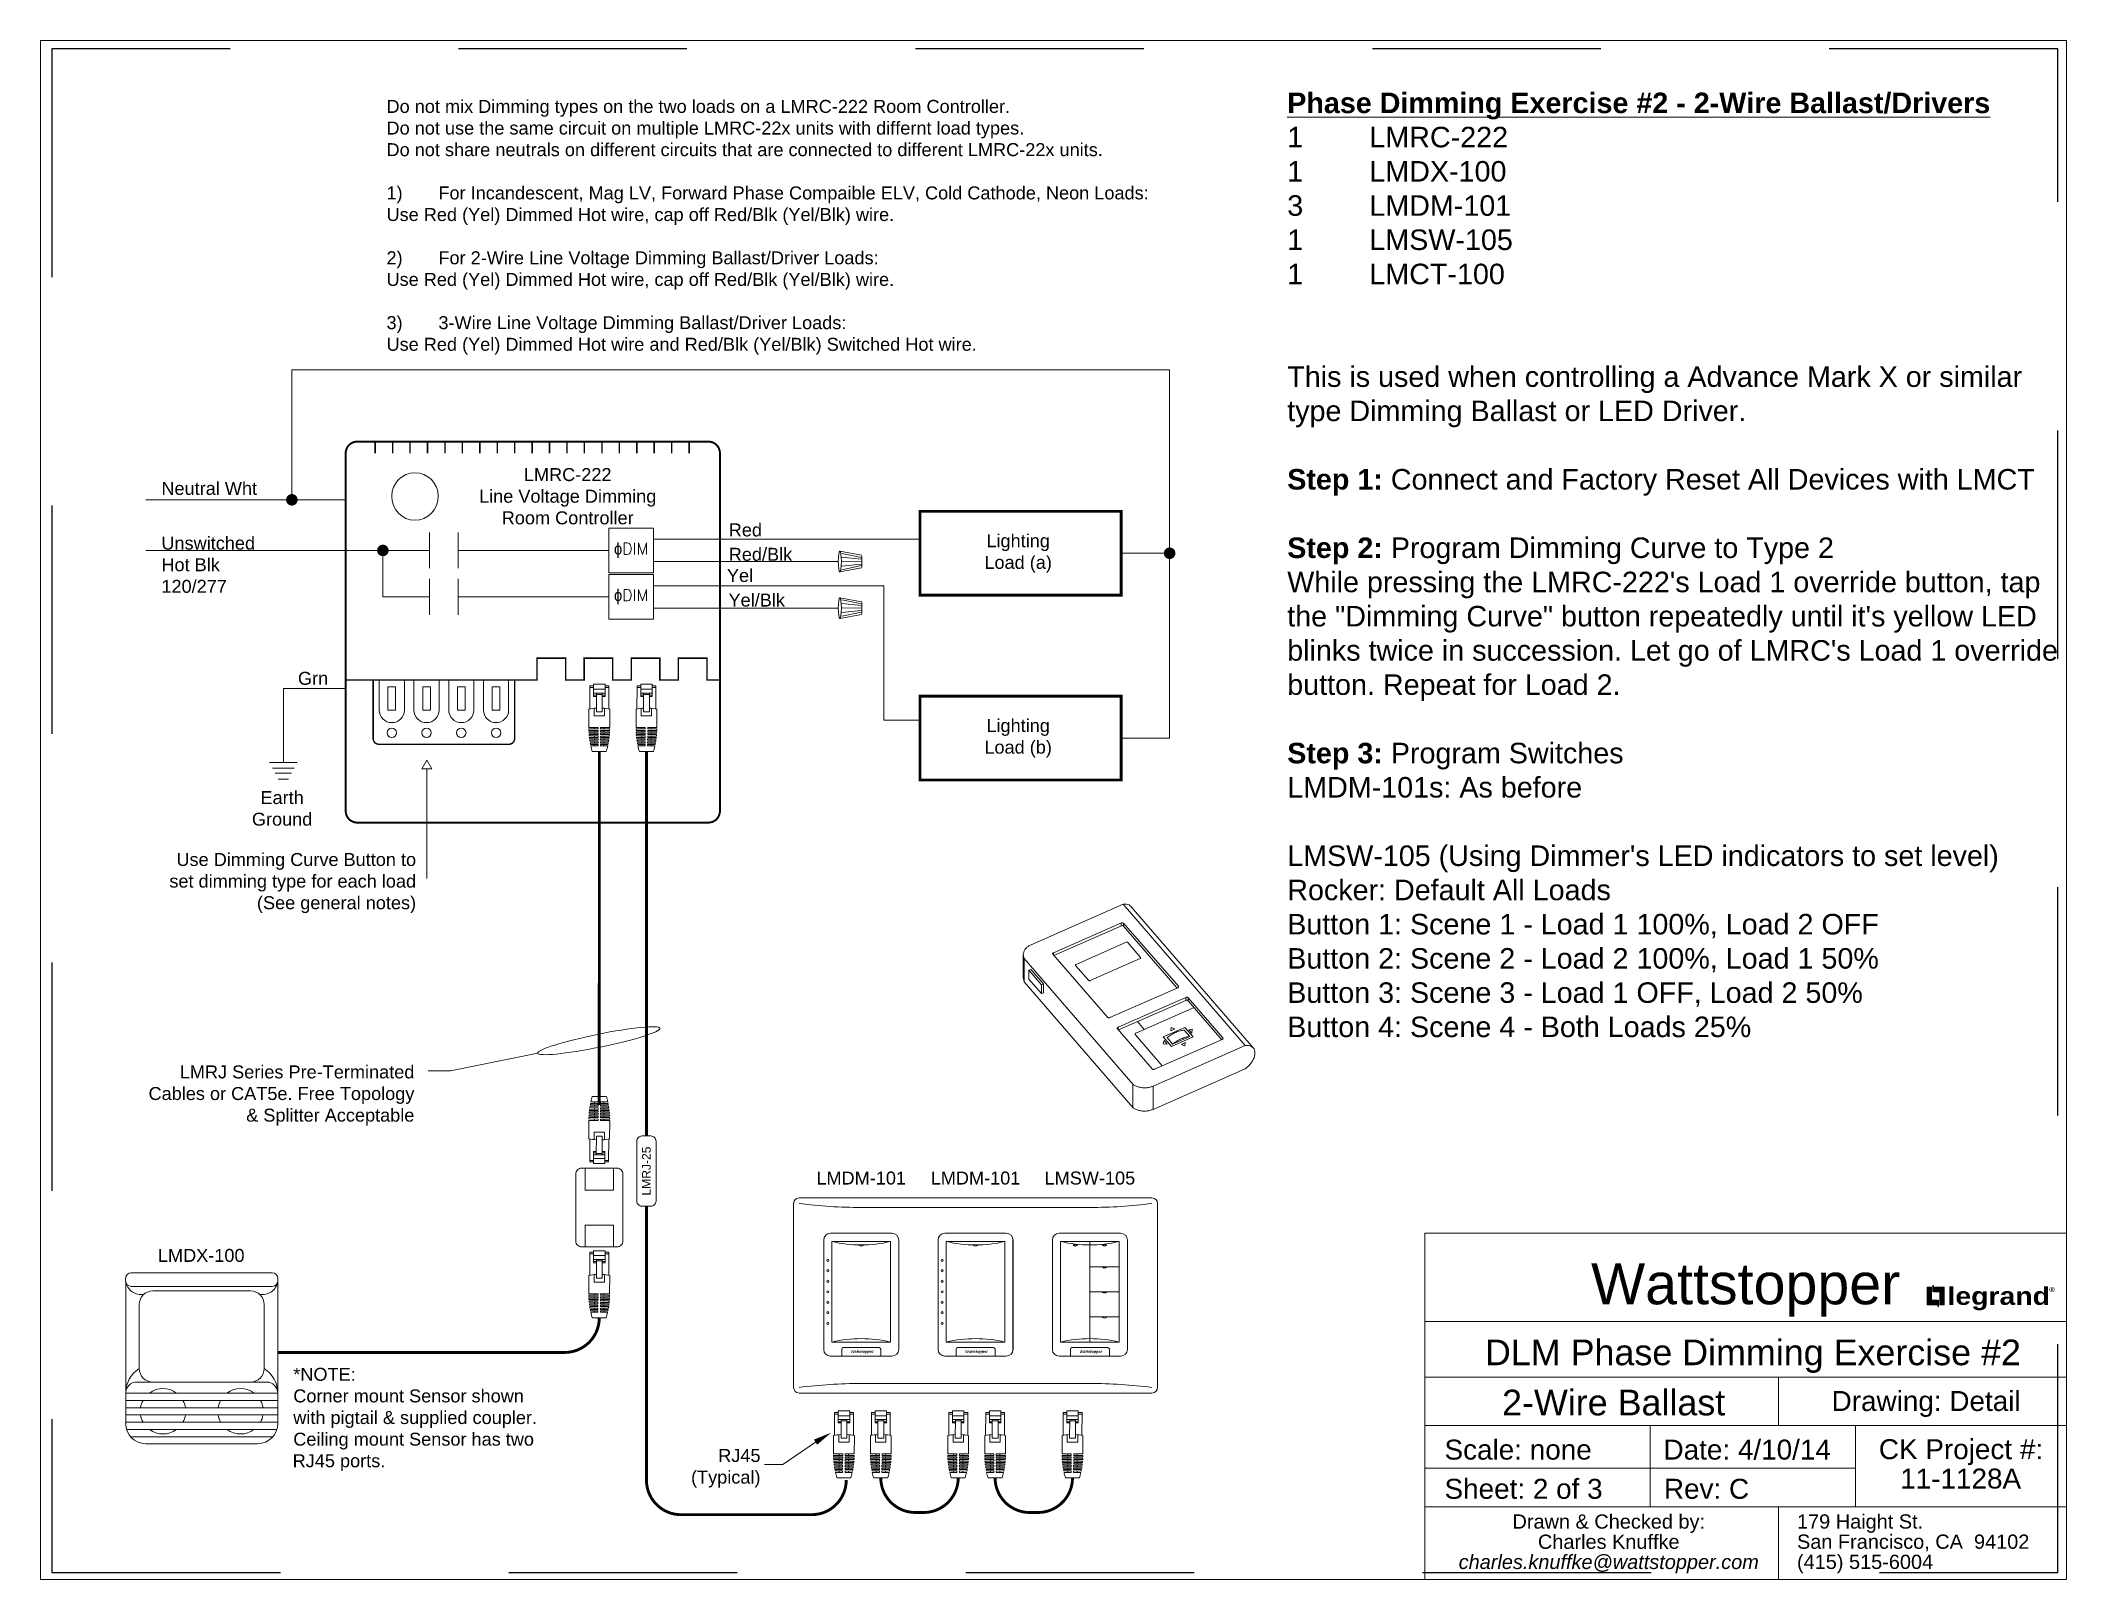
# Paper-space layout 'Phase Dimming E2' of a CAD drawing. Header units: inches. Extents: x 6.51 to 16.38, y 0.58 to 8.08.
# The model-space entities are those that its viewports show. They can reach past a viewport. Long polylines and large blocks are cut down to what shows.
import ezdxf
from ezdxf.enums import TextEntityAlignment as Align

# ---------------------------------------------------------------- set-up
doc = ezdxf.new("R2010")
doc.units = ezdxf.units.IN
doc.header["$MEASUREMENT"] = 0
for name, pattern in [('Demo', [0.5, 0.25, -0.25]), ('HIDDEN', [0.375, 0.25, -0.125]), ('HIDDEN2', [0.1875, 0.125, -0.0625])]:
    doc.linetypes.add(name, pattern=pattern)
doc.layers.get('0').update_dxf_attribs({"lineweight": 5})
doc.layers.add('PS Borders', color=40, linetype='Demo', lineweight=5, plot=False)
for name, color, linetype, lineweight in [('Title Block', 7, 'Continuous', 5), ('Viewport', 7, 'Continuous', 5), ('WS', 3, 'Continuous', 5), ('WS_DETAIL', 7, 'Continuous', 5), ('WS_LineVoltage', 1, 'Continuous', 5)]:
    doc.layers.add(name, color=color, linetype=linetype, lineweight=lineweight)
doc.styles.add('ARIAL', font='arial.ttf')
doc.styles.add('Legrand', font='ariblk.ttf', dxfattribs={"height": 0.1875})
doc.styles.add('ROMANS', font='ROMANS.shx', dxfattribs={"height": 0.0625})

psp = doc.layouts.new('Phase Dimming E2')

# ---------------------------------------------------------------- texts
at = {"insert": (12.5821, 7.826), "char_height": 0.1, "attachment_point": 1, "style": 'ARIAL'}
psp.add_mtext_dynamic_manual_height_columns('{\\fArial|b1|i0|c0|p34;\\LPhase Dimming Exercise #2 - 2-Wire Ballast/Drivers}\\P1^ILMRC-222\\P1^ILMDX-100\\P3^ILMDM-101\\P1^ILMSW-105\\P1^ILMCT-100\\P\\P\\PThis is used when controlling a Advance Mark X or similar type Dimming Ballast or LED Driver.\\P\\P{\\fArial|b1|i0|c0|p34;Step 1: }Connect and Factory Reset All Devices with LMCT\\P\\P{\\fArial|b1|i0|c0|p34;Step 2:} Program Dimming Curve to Type 2\\PWhile pressing the LMRC-222\'s Load 1 override button, tap  the "Dimming Curve" button repeatedly until it\'s yellow LED blinks twice in succession. Let go of LMRC\'s Load 1 override button. Repeat for Load 2.\\P\\P{\\fArial|b1|i0|c0|p34;Step 3:} Program Switches\\PLMDM-101s: As before\\P\\PLMSW-105 (Using Dimmer\'s LED indicators to set level)  \\PRocker: Default All Loads\\PButton 1: Scene 1 - Load 1 100%, Load 2 OFF\\PButton 2: Scene 2 - Load 2 100%, Load 1 50%\\PButton 3: Scene 3 - Load 1 OFF, Load 2 50%\\PButton 4: Scene 4 - Both Loads 25%', width=3.79226, gutter_width=0.3125, heights=[5.5556], dxfattribs=at)

msp = doc.modelspace()

# ---------------------------------------------------------------- texts
at = {"style": 'ARIAL'}
for s, height, p in [('*NOTE:', 0.2811, (250.135, -29.089)), ('Corner mount Sensor shown', 0.28114, (250.135, -29.557)), ('with pigtail & supplied coupler.', 0.28114, (250.135, -30.026)), ('Ceiling mount Sensor has two', 0.28114, (250.135, -30.495)), ('RJ45 ports.', 0.28114, (250.122, -30.963))]:
    msp.add_text(s, height=height, dxfattribs=at).set_placement(p)
for s, insert, char_height, width, attachment_point in [('Do not mix Dimming types on the two loads on a LMRC-222 Room Controller.\\PDo not use the same circuit on multiple LMRC-22x units with differnt load types.\\PDo not share neutrals on different circuits that are connected to different LMRC-22x units.\\P\\P\\pi-0.84375,l0.84375;1)^IFor Incandescent, Mag LV, Forward Phase Compaible ELV, Cold Cathode, Neon Loads:^JUse Red (Yel) Dimmed Hot wire, cap off Red/Blk (Yel/Blk) wire.\\P\\P2)^IFor 2-Wire Line Voltage Dimming Ballast/Driver Loads:^JUse Red (Yel) Dimmed Hot wire, cap off Red/Blk (Yel/Blk) wire.\\P\\P3)^I3-Wire Line Voltage Dimming Ballast/Driver Loads:^JUse Red (Yel) Dimmed Hot wire and Red/Blk (Yel/Blk) Switched Hot wire.', (252.156, -1.32), 0.28125, 16.24665, 1), ('Lighting Load (a)', (265.846, -10.736), 0.28125, 1.51339, 2), ('Grn', (250.236, -13.861), 0.281, 4.41089, 4), ('Lighting Load (b)', (265.846, -14.742), 0.28125, 1.51339, 2), ('Earth\\PGround', (249.893, -16.681), 0.281, 7.21437, 5), ('LMDX-100', (248.14, -26.23), 0.2812, 5.12131, 2)]:
    msp.add_mtext(s, dxfattribs=dict(at, insert=insert, char_height=char_height, width=width, attachment_point=attachment_point))
at = {"linetype": 'Continuous', "style": 'ARIAL'}
for s, insert, char_height, width, attachment_point in [('Neutral Wht', (247.277, -9.744), 0.28114, 4.66176, 4), ('Red', (259.574, -10.644), 0.2811, 0.72574, 4), ('Unswitched\\PHot Blk\\P120/277', (247.277, -11.399), 0.2811, 7.21725, 4), ('Red/Blk', (259.574, -11.173), 0.2811, 3.8626, 4), ('Yel', (259.534, -11.632), 0.2811, 0.53831, 4), ('Yel/Blk', (259.569, -12.165), 0.2811, 2.97813, 4), ('Use Dimming Curve Button to set dimming type for each load (See general notes)', (252.797, -17.647), 0.28114, 5.5991, 3), ('LMRJ Series Pre-Terminated \\PCables or CAT5e. Free Topology \\P& Splitter Acceptable', (252.76, -22.252), 0.28114, 6.9777, 3)]:
    msp.add_mtext(s, dxfattribs=dict(at, insert=insert, char_height=char_height, width=width, attachment_point=attachment_point))

# ---------------------------------------------------------------- blocks, each defined once
blk = doc.blocks.new('Title_Knuffke')
h = blk.add_hatch(color=256)
h.dxf.hatch_style = 1
h.paths.add_polyline_path([(-0.6787, 1.3372), (-0.6317, 1.3372), (-0.6317, 1.3606), (-0.657, 1.3606), (-0.657, 1.4242), (-0.6787, 1.4242)])
h.paths.add_polyline_path([(-0.6228, 1.361), (-0.6259, 1.361), (-0.6259, 1.3301), (-0.6228, 1.3301)])
h.paths.add_polyline_path([(-0.6513, 1.4008), (-0.6481, 1.4008), (-0.6481, 1.4316), (-0.6513, 1.4316)])
h.paths.add_polyline_path([(-0.617, 1.4011), (-0.617, 1.3376), (-0.5953, 1.3376), (-0.5953, 1.4245), (-0.6424, 1.4245), (-0.6424, 1.4011)])
for points in [[(-0.657, 1.3606), (-0.6317, 1.3606), (-0.6317, 1.3372), (-0.6787, 1.3372), (-0.6787, 1.4242), (-0.657, 1.4242)], [(-0.6481, 1.4008), (-0.6513, 1.4008), (-0.6513, 1.4316), (-0.6481, 1.4316)], [(-0.617, 1.4011), (-0.6424, 1.4011), (-0.6424, 1.4245), (-0.5953, 1.4245), (-0.5953, 1.3376), (-0.617, 1.3376)], [(-0.6259, 1.361), (-0.6228, 1.361), (-0.6228, 1.3301), (-0.6259, 1.3301)]]:
    blk.add_lwpolyline(points, close=True)
at = {"layer": 'Title Block', "color": 7, "linetype": 'Continuous'}
for p, q in [((-3.125, 0), (-3.125, 1.6875)), ((-3.125, 1.6875), (0, 1.6875)), ((0, 1.6875), (0, 0)), ((-3.125, 1.257), (0, 1.257)), ((-3.125, 0.9861), (0, 0.9861)), ((-1.4028, 0.75), (-1.4028, 0.9861)), ((-3.125, 0.75), (0, 0.75)), ((-2.0278, 0.3542), (-2.0278, 0.75)), ((-1.0278, 0.3542), (-1.0278, 0.75)), ((-1.0278, 0.5417), (-3.125, 0.5417)), ((0, 0.3542), (-3.125, 0.3542)), ((-1.4028, 0), (-1.4028, 0.3542)), ((0, 0), (-3.125, 0))]:
    blk.add_line(p, q, dxfattribs=at)
at = {"style": 'Legrand'}
blk.add_text('legrand', height=0.08643, dxfattribs=at).set_placement((-0.5795, 1.381), align=Align.MIDDLE_LEFT)
blk.add_text('®', height=0.0235, dxfattribs=at).set_placement((-0.0839, 1.4002))
at = {"insert": (-1.5625, 1.4104), "char_height": 0.0375, "attachment_point": 5, "style": 'ARIAL'}
blk.add_mtext_dynamic_manual_height_columns('\\A2;{\\fArial|b0|i0|c0|p34;\\H5.3333x;Wattstopper}', width=0.688877, gutter_width=0.9375, heights=[0], dxfattribs=at)
at = {"layer": 'Title Block', "color": 7, "style": 'ARIAL'}
blk.add_text('CK Project #:', height=0.0972, dxfattribs=at).set_placement((-0.5139, 0.5861), align=Align.CENTER)
at = {"layer": 'Title Block', "color": 7, "char_height": 0.0694, "line_spacing_factor": 0.85, "style": 'ARIAL'}
for s, insert, width, attachment_point in [('Drawn & Checked by:\\PCharles Knuffke\\P{\\fArial|b0|i1|c0|p34;charles.knuffke@wattstopper.com}', (-2.2292, 0.317), 1.258431, 2), ('179 Haight St.\\PSan Francisco, CA  94102\\P(415) 515-6004', (-1.3124, 0.3173), 1.312364, 1)]:
    blk.add_mtext(s, dxfattribs=dict(at, insert=insert, width=width, attachment_point=attachment_point))
at = {"layer": 'Viewport', "style": 'ARIAL', "flags": 8}
for tag, height, p in [('SITE_NAME', 0.125, (-1.5271, 1.0438)), ('DRAWING_DEF', 0.125, (-2.2053, 0.7995)), ('DRAWING_TYPE', 0.0972, (-0.6836, 0.8208)), ('JOB#', 0.0972, (-0.5155, 0.443))]:
    blk.add_attdef(tag, text='', height=height, dxfattribs=at).set_placement(p, align=Align.CENTER)
for tag, p in [('SCALE', (-3.0291, 0.584)), ('DATE', (-1.9625, 0.584)), ('SHEET#', (-3.0291, 0.3931)), ('REVISION', (-1.9605, 0.3931))]:
    blk.add_attdef(tag, p, '', height=0.0972, dxfattribs=at)
blk = doc.blocks.new('A$C28216DC1')
at = {"layer": 'WS_DETAIL'}
blk.add_lwpolyline([(22.84, 8.11), (17.13, 4.27), (13.98, 4.27)], dxfattribs=at)
blk.add_solid([(23.11, 7.67), (22.56, 8.56), (25.52, 9.76)], dxfattribs=at)
at = {"layer": 'WS_DETAIL', "linetype": 'Continuous', "insert": (13.29, 3.59), "char_height": 2.25, "width": 37.309, "attachment_point": 6, "style": 'ARIAL'}
blk.add_mtext('\\pi29.81;RJ45\\P\\pi22.42;(Typical)', dxfattribs=at)
blk = doc.blocks.new('*U130')
for p, q in [((-1.64, 7.37), (-1.63, 11.37)), ((-1.63, 11.37), (-0.99, 11.37)), ((-1.63, 11.09), (-0.99, 11.09)), ((1, 11.65), (-0.99, 11.65)), ((-0.99, 11.65), (-0.99, 9.56)), ((-0.99, 10.79), (1, 10.79)), ((1, 11.65), (1, 9.56)), ((1.65, 11.37), (1, 11.37)), ((1, 11.09), (1.65, 11.09)), ((1.64, 7.37), (1.65, 11.37)), ((-1.8, 7.34), (-1.81, 4.17)), ((-0.99, 10.12), (1, 10.12)), ((-0.5, 9.76), (-0.99, 9.76)), ((-0.99, 9.56), (-0.5, 9.56)), ((-0.9, 7.49), (-0.9, 6.2)), ((-0.5, 6.9), (-0.49, 10.12)), ((0.51, 9.89), (-0.49, 9.89)), ((0.5, 6.89), (0.51, 10.12)), ((1, 9.56), (0.5, 9.56)), ((1, 9.76), (0.51, 9.76)), ((0.9, 7.49), (0.9, 6.2)), ((1.81, 7.33), (1.8, 4.16)), ((-0.21, 4.16), (-1.81, 4.17)), ((-0.21, 3.92), (-1.81, 3.92)), ((-0.21, 3.67), (-1.8, 3.67)), ((0.9, 6.2), (-0.9, 6.2)), ((-0.81, 3.67), (-0.82, 3.43)), ((-0.81, 4.16), (-0.81, 3.92)), ((0.5, 6.89), (-0.5, 6.9)), ((-0.21, 3.92), (-0.21, 4.16)), ((-0.21, 3.42), (-0.21, 3.67)), ((0.21, 3.92), (0.21, 4.16)), ((1.8, 4.16), (0.21, 4.16)), ((1.8, 3.91), (0.21, 3.92)), ((0.21, 3.42), (0.21, 3.67)), ((1.79, 3.67), (0.21, 3.67)), ((0.81, 4.16), (0.81, 3.92)), ((0.81, 3.67), (0.81, 3.42)), ((-0.21, 3.42), (-1.79, 3.43)), ((-0.21, 3.18), (-1.78, 3.18)), ((-0.22, 2.93), (-1.76, 2.93)), ((-0.22, 2.69), (-1.74, 2.69)), ((-0.22, 2.44), (-1.71, 2.44)), ((-0.22, 2.19), (-1.68, 2.19)), ((-0.22, 1.95), (-1.65, 1.95)), ((-0.22, 1.7), (-1.61, 1.7)), ((-0.22, 1.45), (-1.57, 1.45)), ((-0.22, 1.21), (-1.52, 1.21)), ((-0.22, 0.96), (-1.47, 0.96)), ((-1.21, 0), (1.21, 0)), ((-0.82, 3.18), (-0.82, 2.93)), ((-0.82, 2.69), (-0.82, 2.44)), ((-0.82, 2.19), (-0.82, 1.95)), ((-0.82, 1.7), (-0.82, 1.45)), ((-0.82, 1.21), (-0.82, 0.96)), ((-0.22, 2.93), (-0.21, 3.18)), ((-0.22, 2.44), (-0.22, 2.69)), ((-0.22, 1.95), (-0.22, 2.19)), ((-0.22, 1.45), (-0.22, 1.7)), ((-0.22, 0.96), (-0.22, 1.21)), ((0.2, 1.95), (0.2, 2.19)), ((1.67, 2.19), (0.2, 2.19)), ((1.64, 1.94), (0.2, 1.95)), ((0.2, 1.45), (0.2, 1.7)), ((1.6, 1.7), (0.2, 1.7)), ((1.55, 1.45), (0.2, 1.45)), ((0.2, 0.96), (0.2, 1.21)), ((1.51, 1.2), (0.2, 1.21)), ((1.45, 0.96), (0.2, 0.96)), ((1.78, 3.42), (0.21, 3.42)), ((0.21, 2.93), (0.21, 3.18)), ((1.77, 3.18), (0.21, 3.18)), ((1.75, 2.93), (0.21, 2.93)), ((0.21, 2.44), (0.21, 2.68)), ((1.73, 2.68), (0.21, 2.68)), ((1.7, 2.44), (0.21, 2.44)), ((0.8, 1.7), (0.8, 1.45)), ((0.8, 1.21), (0.8, 0.96)), ((0.81, 3.18), (0.81, 2.93)), ((0.81, 2.68), (0.81, 2.44)), ((0.81, 2.19), (0.81, 1.94))]:
    blk.add_line(p, q)
for centre, radius, start, end in [((-0.01, -0.65), 8.19, 93.4212, 102.6603), ((-0.01, -0.65), 8.19, 77.1781, 86.4172), ((13.26, 4.15), 15.07, 180.8562, 181.7934), ((-13.27, 4.18), 15.07, 358.045, 358.9822), ((13.26, 4.15), 15.07, 182.7312, 183.6696), ((13.26, 4.15), 15.07, 184.6091, 185.5499), ((13.26, 4.15), 15.07, 186.4922, 187.4363), ((13.26, 4.15), 15.07, 188.3824, 189.3309), ((13.26, 4.15), 15.07, 190.282, 191.2359), ((13.26, 4.15), 15.07, 192.1931, 195.9571), ((-13.27, 4.18), 15.07, 343.8813, 347.6453), ((-13.27, 4.18), 15.07, 348.6025, 349.5565), ((-13.27, 4.18), 15.07, 350.5075, 351.456), ((-13.27, 4.18), 15.07, 352.4021, 353.3462), ((-13.27, 4.18), 15.07, 354.2885, 355.2293), ((-13.27, 4.18), 15.07, 356.1688, 357.1073)]:
    blk.add_arc(centre, radius, start, end)
blk = doc.blocks.new('*U131')
for p, q in [((1.21, 0), (-1.21, 0)), ((-1.78, -3.42), (-0.21, -3.42)), ((-1.77, -3.18), (-0.21, -3.18)), ((-1.75, -2.93), (-0.21, -2.93)), ((-1.73, -2.68), (-0.21, -2.68)), ((-1.7, -2.44), (-0.21, -2.44)), ((-1.67, -2.19), (-0.2, -2.19)), ((-1.64, -1.94), (-0.2, -1.95)), ((-1.6, -1.7), (-0.2, -1.7)), ((-1.55, -1.45), (-0.2, -1.45)), ((-1.51, -1.2), (-0.2, -1.21)), ((-1.45, -0.96), (-0.2, -0.96)), ((-0.81, -2.19), (-0.81, -1.94)), ((-0.81, -2.68), (-0.81, -2.44)), ((-0.81, -3.18), (-0.81, -2.93)), ((-0.81, -3.67), (-0.81, -3.42)), ((-0.8, -1.21), (-0.8, -0.96)), ((-0.8, -1.7), (-0.8, -1.45)), ((-0.21, -2.44), (-0.21, -2.68)), ((-0.21, -2.93), (-0.21, -3.18)), ((-0.21, -3.42), (-0.21, -3.67)), ((-0.2, -0.96), (-0.2, -1.21)), ((-0.2, -1.45), (-0.2, -1.7)), ((-0.2, -1.95), (-0.2, -2.19)), ((0.22, -2.93), (0.21, -3.18)), ((0.21, -3.18), (1.78, -3.18)), ((0.21, -3.42), (1.79, -3.43)), ((0.21, -3.42), (0.21, -3.67)), ((0.22, -0.96), (1.47, -0.96)), ((0.22, -0.96), (0.22, -1.21)), ((0.22, -1.21), (1.52, -1.21)), ((0.22, -1.45), (1.57, -1.45)), ((0.22, -1.45), (0.22, -1.7)), ((0.22, -1.7), (1.61, -1.7)), ((0.22, -1.95), (1.65, -1.95)), ((0.22, -1.95), (0.22, -2.19)), ((0.22, -2.19), (1.68, -2.19)), ((0.22, -2.44), (1.71, -2.44)), ((0.22, -2.44), (0.22, -2.69)), ((0.22, -2.69), (1.74, -2.69)), ((0.22, -2.93), (1.76, -2.93)), ((0.81, -3.67), (0.82, -3.43)), ((0.82, -1.21), (0.82, -0.96)), ((0.82, -1.7), (0.82, -1.45)), ((0.82, -2.19), (0.82, -1.95)), ((0.82, -2.69), (0.82, -2.44)), ((0.82, -3.18), (0.82, -2.93)), ((-1.81, -7.33), (-1.8, -4.16)), ((-1.8, -3.91), (-0.21, -3.92)), ((-1.8, -4.16), (-0.21, -4.16)), ((-1.79, -3.67), (-0.21, -3.67)), ((-0.9, -7.49), (-0.9, -6.2)), ((-0.9, -6.2), (0.9, -6.2)), ((-0.81, -4.16), (-0.81, -3.92)), ((-0.5, -6.89), (-0.51, -10.12)), ((-0.5, -6.89), (0.5, -6.9)), ((-0.21, -3.92), (-0.21, -4.16)), ((0.21, -3.67), (1.8, -3.67)), ((0.21, -3.92), (1.81, -3.92)), ((0.21, -3.92), (0.21, -4.16)), ((0.21, -4.16), (1.81, -4.17)), ((0.5, -6.9), (0.49, -10.12)), ((0.81, -4.16), (0.81, -3.92)), ((0.9, -7.49), (0.9, -6.2)), ((1.8, -7.34), (1.81, -4.17)), ((-1.64, -7.37), (-1.65, -11.37)), ((-1, -11.65), (-1, -9.56)), ((-1, -9.56), (-0.5, -9.56)), ((-1, -9.76), (-0.51, -9.76)), ((0.99, -10.12), (-1, -10.12)), ((-0.51, -9.89), (0.49, -9.89)), ((0.99, -9.56), (0.5, -9.56)), ((0.5, -9.76), (0.99, -9.76)), ((0.99, -11.65), (0.99, -9.56)), ((1.64, -7.37), (1.63, -11.37)), ((-1, -11.09), (-1.65, -11.09)), ((-1.65, -11.37), (-1, -11.37)), ((0.99, -10.79), (-1, -10.79)), ((-1, -11.65), (0.99, -11.65)), ((1.63, -11.09), (0.99, -11.09)), ((1.63, -11.37), (0.99, -11.37))]:
    blk.add_line(p, q)
for centre, radius, start, end in [((13.27, -4.18), 15.07, 163.8813, 167.6453), ((13.27, -4.18), 15.07, 176.1688, 177.1073), ((13.27, -4.18), 15.07, 174.2885, 175.2293), ((13.27, -4.18), 15.07, 172.4021, 173.3462), ((13.27, -4.18), 15.07, 170.5075, 171.456), ((13.27, -4.18), 15.07, 168.6025, 169.5565), ((-13.26, -4.15), 15.07, 12.1931, 15.9571), ((-13.26, -4.15), 15.07, 10.282, 11.2359), ((-13.26, -4.15), 15.07, 8.3824, 9.3309), ((-13.26, -4.15), 15.07, 6.4922, 7.4363), ((-13.26, -4.15), 15.07, 4.6091, 5.5499), ((-13.26, -4.15), 15.07, 2.7312, 3.6696), ((13.27, -4.18), 15.07, 178.045, 178.9822), ((-13.26, -4.15), 15.07, 0.8562, 1.7934), ((0.01, 0.65), 8.19, 257.1781, 266.4172), ((0.01, 0.65), 8.19, 273.4212, 282.6603)]:
    blk.add_arc(centre, radius, start, end)
blk = doc.blocks.new('*U135')
at = {"linetype": 'HIDDEN'}
for p, q in [((-2.48, 3.03), (-2.48, 6.83)), ((2.48, 6.83), (2.48, 3.03)), ((2.48, 3.03), (-2.48, 3.03)), ((2.48, -3.03), (-2.48, -3.03)), ((-2.48, -3.03), (-2.48, -6.83)), ((2.48, -6.83), (2.48, -3.03))]:
    blk.add_line(p, q, dxfattribs=at)
for p, q in [((2.48, 6.83), (-2.48, 6.83)), ((2.48, -6.83), (-2.48, -6.83))]:
    blk.add_line(p, q)
for points in [[(-2.48, -6.83), (-3.08, -6.83, -0.414214), (-4.08, -5.83), (-4.08, 5.83, -0.414214), (-3.08, 6.83), (-2.48, 6.83)], [(2.48, 6.83), (3.08, 6.83, -0.414214), (4.08, 5.83), (4.08, -5.83, -0.414214), (3.08, -6.83), (2.48, -6.83)]]:
    blk.add_lwpolyline(points, format="xyb")
blk = doc.blocks.new('*U138')
at = {"const_width": 0.5}
for points in [[(0, 132.37), (0, 6)], [(34.64, 6), (34.64, 6)], [(6, 0), (28.64, 0)]]:
    blk.add_lwpolyline(points, dxfattribs=at)
for points in [[(0, 6, 0.414214), (6, 0)], [(28.64, 0, 0.414214), (34.64, 6)]]:
    blk.add_lwpolyline(points, format="xyb", dxfattribs=at)
blk = doc.blocks.new('*U134')
blk.add_lwpolyline([(-1.66, -5.21), (-1.66, 5.21, -0.414214), (-0.78, 6.09), (0.78, 6.09, -0.414214), (1.66, 5.21), (1.66, -5.21, -0.414214), (0.78, -6.09), (-0.78, -6.09, -0.414214)], format="xyb", close=True)
at = {"insert": (0, 0), "char_height": 1.5, "attachment_point": 5, "rotation": 90, "style": 'ARIAL', "bg_fill": 3, "box_fill_scale": 1, "bg_fill_color": 256, "bg_fill_transparency": 0}
blk.add_mtext_dynamic_manual_height_columns('LMRJ-25', width=12.0337, gutter_width=70, heights=[0], dxfattribs=at)
blk = doc.blocks.new('*U263')
for p, q in [((-17.89, 50.31), (-17.89, 44.1)), ((-17.89, 50.31), (-17.89, 44.1)), ((-12.94, 50.31), (-12.94, 44.1)), ((-12.94, 50.31), (-12.94, 44.1)), ((-26, 47.2), (-17.89, 47.2)), ((-12.94, 47.2), (13.17, 47.2)), ((-17.89, 42.25), (-17.89, 36.04)), ((-17.89, 42.25), (-17.89, 36.04)), ((-12.94, 42.25), (-12.94, 36.04)), ((-12.94, 42.25), (-12.94, 36.04)), ((-12.95, 39.14), (13.17, 39.14)), ((-26.64, 24.72), (-26.64, 19.51)), ((-22.27, 19.51), (-22.27, 24.72)), ((-20.61, 24.72), (-20.61, 19.51)), ((-16.25, 19.51), (-16.25, 24.72)), ((-14.58, 24.72), (-14.58, 19.51)), ((-10.22, 19.51), (-10.22, 24.72)), ((-8.56, 24.72), (-8.56, 19.51)), ((-4.19, 19.51), (-4.19, 24.72))]:
    blk.add_line(p, q)
for points, const_width in [([(-0.09, 66.07), (30.45, 66.07, -0.414214), (32.44, 64.07), (32.44, 2, -0.414214), (30.45, 0), (-30.45, 0, -0.414214), (-32.44, 2), (-32.44, 64.07, -0.414214), (-30.45, 66.07), (-0.09, 66.07)], 0.343), ([(-27.68, 24.72), (-27.68, 14.58, 0.414214), (-26.68, 13.58), (-4.15, 13.58, 0.414214), (-3.15, 14.58), (-3.15, 24.72)], 0.25)]:
    blk.add_lwpolyline(points, format="xyb", dxfattribs=dict(const_width=const_width))
at = {"const_width": 0.25}
for points in [[(-27.34, 64.06), (-27.34, 66.07)], [(-24.32, 64.06), (-24.32, 66.07)], [(-21.29, 64.06), (-21.29, 66.07)], [(-18.27, 64.06), (-18.27, 66.07)], [(-15.24, 64.06), (-15.24, 66.07)], [(-12.22, 64.06), (-12.22, 66.07)], [(-9.19, 64.06), (-9.19, 66.07)], [(-6.17, 64.06), (-6.17, 66.07)], [(-3.15, 64.06), (-3.15, 66.07)], [(-0.12, 64.06), (-0.12, 66.07)], [(2.9, 64.06), (2.9, 66.07)], [(5.93, 64.06), (5.93, 66.07)], [(8.95, 64.06), (8.95, 66.07)], [(11.98, 64.06), (11.98, 66.07)], [(15, 64.06), (15, 66.07)], [(18.03, 64.06), (18.03, 66.07)], [(21.05, 64.06), (21.05, 66.07)], [(24.07, 64.06), (24.07, 66.07)], [(27.1, 64.06), (27.1, 66.07)], [(32.44, 24.72), (30.2, 24.72), (30.2, 28.51), (25.24, 28.51), (25.24, 24.72), (22.03, 24.72), (22.03, 28.51), (17.07, 28.51), (17.07, 24.72), (13.86, 24.72), (13.86, 28.51), (8.9, 28.51), (8.9, 24.72), (5.69, 24.72), (5.69, 28.51), (0.73, 28.51), (0.73, 24.72), (-32.44, 24.72)]]:
    blk.add_lwpolyline(points, dxfattribs=at)
for points in [[(-20.43, 52.43), (-21.24, 52.51), (-21.99, 52.75), (-22.67, 53.13), (-23.27, 53.64), (-23.77, 54.26), (-24.14, 54.98), (-24.38, 55.78), (-24.46, 56.64), (-24.46, 56.64), (-24.38, 57.45), (-24.14, 58.2), (-23.77, 58.89), (-23.27, 59.49), (-22.67, 59.98), (-21.99, 60.36), (-21.24, 60.59), (-20.43, 60.68), (-20.43, 60.68), (-19.63, 60.59), (-18.87, 60.36), (-18.19, 59.98), (-17.59, 59.49), (-17.09, 58.89), (-16.72, 58.2), (-16.48, 57.45), (-16.4, 56.64), (-16.4, 56.64), (-16.48, 55.78), (-16.72, 54.98), (-17.09, 54.26), (-17.59, 53.64), (-18.19, 53.13), (-18.87, 52.75), (-19.63, 52.51), (-20.43, 52.43), (-20.43, 52.43), (-20.43, 52.43)], [(-17.89, 39.14), (-26, 39.14), (-26, 47.2)]]:
    blk.add_lwpolyline(points)
for points in [[(13.17, 51.08), (20.92, 51.08), (20.92, 43.33), (13.17, 43.33)], [(13.17, 43.02), (20.92, 43.02), (20.92, 35.27), (13.17, 35.27)], [(-25.12, 19.51), (-23.79, 19.51), (-23.79, 23.54), (-25.12, 23.54)], [(-19.09, 19.51), (-17.77, 19.51), (-17.77, 23.54), (-19.09, 23.54)], [(-13.06, 19.51), (-11.74, 19.51), (-11.74, 23.54), (-13.06, 23.54)], [(-7.04, 19.51), (-5.71, 19.51), (-5.71, 23.54), (-7.04, 23.54)]]:
    blk.add_lwpolyline(points, close=True)
at = {"const_width": 1}
blk.add_lwpolyline([(-26.5, 47.2, 1), (-25.5, 47.2, 1)], format="xyb", close=True, dxfattribs=at)
for centre in [(-24.45, 15.57), (-18.43, 15.57), (-12.4, 15.57), (-6.37, 15.57)]:
    blk.add_circle(centre, 0.819)
for centre in [(-24.45, 19.51), (-18.43, 19.51), (-12.4, 19.51), (-6.37, 19.51)]:
    blk.add_arc(centre, 2.18, 180, 0)
at = {"insert": (6.05, 61.48), "char_height": 2.25, "width": 40.9705, "attachment_point": 2, "style": 'ROMANS'}
blk.add_mtext('{\\fArial|b0|i0|c0|p34;LMRC-222\\PLine Voltage Dimming\\PRoom Controller}', dxfattribs=at)
at = {"linetype": 'Continuous', "char_height": 2, "width": 5.8059, "attachment_point": 5, "style": 'ROMANS'}
for insert in [(17.05, 47.2), (17.05, 39.14)]:
    blk.add_mtext('ɸDIM', dxfattribs=dict(at, insert=insert))
blk = doc.blocks.new('LMCT-100_i')
at = {"extrusion": (0, 0.700492, 0.71366)}
for p, q in [((-24.44, 12.57), (-4.49, 21.34)), ((21.96, -9.31), (-4.49, 21.34)), ((-2.72, 20.82), (23.73, -9.83)), ((-19.6, 10.84), (-4.88, 17.31)), ((-4.88, 16.69), (-19.52, 10.26)), ((-4.89, 17.31), (-4.89, 16.68)), ((-4.39, 17.23), (7.47, 3.58)), ((-4.39, 17.22), (-4.39, 16.6)), ((7.2, 3.17), (-4.39, 16.6)), ((-26.13, 10.41), (-26.13, 5.37)), ((-25.93, 9.59), (-25.93, 4.54)), ((-25.92, 9.59), (-2.4, -17.69)), ((-7.85, -3.15), (-19.72, 10.49)), ((-19.6, 10.84), (-19.6, 10.35)), ((-14.71, 8.31), (-3.84, 13.09)), ((-0.8, 9.56), (-11.67, 4.79)), ((-3.47, 13.03), (-0.73, 9.81)), ((-24.48, 7.23), (-24.92, 7.04)), ((-24.92, 7.04), (-22.2, 3.89)), ((-24.92, 7.04), (-24.92, 5.11)), ((-22.2, 1.96), (-24.92, 5.11)), ((-12.03, 4.85), (-14.8, 8.05)), ((-22.2, 3.89), (-21.76, 4.08)), ((-22.2, 1.96), (-22.2, 3.89)), ((-21.76, 2.15), (-22.2, 1.96)), ((-21.76, 2.15), (-21.76, 4.08)), ((7.36, 3.23), (-7.36, -3.23)), ((-5.6, -5.33), (9.12, 1.14)), ((9.12, 0.51), (-5.52, -5.91)), ((7.47, 3.58), (7.47, 3.31)), ((9.12, 1.14), (9.12, 0.51)), ((9.61, 1.05), (17.1, -7.63)), ((9.61, 1.05), (9.61, 0.43)), ((16.9, -8.02), (9.61, 0.43)), ((-1.72, -6.58), (10.88, -1.04)), ((0.07, -5.79), (-1.38, -4.1)), ((1.77, -14.36), (-5.72, -5.68)), ((-5.6, -5.33), (-5.6, -5.82)), ((3.96, -13.7), (-1.84, -6.93)), ((16.98, -7.98), (2.27, -14.44)), ((4.2, -7.4), (8.9, -5.34)), ((6, -9.49), (4.2, -7.4)), ((5.05, -8.96), (4.42, -8.23)), ((6.24, -8.97), (5.04, -7.57)), ((6, -9.49), (10.7, -7.42)), ((6.24, -8.97), (9.96, -7.33)), ((8.76, -5.94), (9.96, -7.33)), ((10.7, -7.42), (8.9, -5.34)), ((17.1, -7.63), (17.1, -7.9)), ((21.96, -9.31), (2, -18.08)), ((2, -23.12), (21.96, -14.36)), ((-2.4, -22.73), (-2.4, -17.69)), ((2, -18.08), (2, -23.12))]:
    blk.add_line(p, q, dxfattribs=at)
for p, q in [((4.42, -8.23), (4.2, -8.91)), ((5.83, -6.07), (5.93, -5.37)), ((6.71, -5.7), (5.93, -5.37)), ((8.87, -9.36), (8.97, -8.66)), ((9.78, -5.85), (10.48, -5.73)), ((10.4, -6.57), (10.48, -5.73)), ((5.05, -8.96), (4.2, -8.91)), ((8.87, -9.36), (8.09, -9.03))]:
    blk.add_line(p, q)
at = {"extrusion": (-0.310472, -0.62793, 0.71366)}
for p, q in [((6.71, -5.7), (5.83, -6.07)), ((8.97, -8.66), (8.09, -9.03))]:
    blk.add_line(p, q, dxfattribs=at)
at = {"extrusion": (-0.692921, 0.102711, 0.71366)}
blk.add_line((10.4, -6.57), (9.78, -5.85), dxfattribs=at)
for centre in [(-4.71, 16.87), (-4.71, 16.25)]:
    blk.add_arc(centre, 0.477, 48.6015, 112.129)
for points, knots in [([(-4.49, 21.34), (-4.24, 21.37), (-3.76, 21.38), (-3.16, 21.21), (-2.85, 20.98), (-2.72, 20.83), (-2.72, 20.82)], [0, 0, 0, 0, 0.1, 0.2, 0.3, 0.3044799, 0.3044799, 0.3044799, 0.3044799]), ([(-25.93, 4.54), (-26.02, 4.72), (-26.11, 5), (-26.13, 5.28), (-26.13, 5.37)], [0, 0, 0, 0, 0.1666667, 0.2459578, 0.2459578, 0.2459578, 0.2459578])]:
    blk.add_open_spline(points, degree=3, knots=knots)
for points in [[(-24.44, 12.57), (-24.67, 12.47), (-25.09, 12.23), (-25.6, 11.79), (-25.95, 11.27), (-26.13, 10.71), (-26.14, 10.14), (-26.02, 9.77), (-25.93, 9.59)], [(-19.72, 10.49), (-19.73, 10.51), (-19.76, 10.55), (-19.77, 10.62), (-19.77, 10.69), (-19.73, 10.75), (-19.68, 10.8), (-19.63, 10.83), (-19.6, 10.84)], [(-3.84, 13.09), (-3.82, 13.1), (-3.78, 13.11), (-3.71, 13.12), (-3.64, 13.11), (-3.57, 13.1), (-3.52, 13.07), (-3.49, 13.04), (-3.47, 13.03)], [(-0.73, 9.81), (-0.72, 9.8), (-0.7, 9.77), (-0.69, 9.72), (-0.69, 9.67), (-0.72, 9.62), (-0.76, 9.58), (-0.8, 9.56), (-0.82, 9.55)], [(-14.8, 8.05), (-14.81, 8.07), (-14.83, 8.1), (-14.84, 8.15), (-14.83, 8.2), (-14.81, 8.24), (-14.77, 8.28), (-14.73, 8.3), (-14.71, 8.31)], [(-11.67, 4.79), (-11.69, 4.78), (-11.73, 4.76), (-11.8, 4.75), (-11.87, 4.76), (-11.93, 4.78), (-11.99, 4.81), (-12.02, 4.83), (-12.03, 4.85)], [(7.47, 3.58), (7.49, 3.56), (7.51, 3.52), (7.53, 3.46), (7.52, 3.39), (7.48, 3.32), (7.43, 3.27), (7.38, 3.24), (7.35, 3.23)], [(9.12, 1.14), (9.14, 1.15), (9.2, 1.17), (9.3, 1.18), (9.39, 1.17), (9.48, 1.15), (9.56, 1.11), (9.6, 1.07), (9.61, 1.05)], [(9.61, 0.43), (9.6, 0.45), (9.56, 0.48), (9.48, 0.52), (9.39, 0.55), (9.3, 0.56), (9.2, 0.54), (9.14, 0.53), (9.12, 0.51)], [(-7.36, -3.23), (-7.38, -3.24), (-7.44, -3.26), (-7.54, -3.27), (-7.63, -3.27), (-7.72, -3.24), (-7.8, -3.2), (-7.84, -3.17), (-7.85, -3.15)], [(-5.72, -5.68), (-5.73, -5.66), (-5.76, -5.62), (-5.77, -5.56), (-5.76, -5.49), (-5.73, -5.42), (-5.67, -5.37), (-5.62, -5.34), (-5.6, -5.33)], [(-1.84, -6.93), (-1.85, -6.91), (-1.88, -6.87), (-1.89, -6.8), (-1.88, -6.74), (-1.85, -6.67), (-1.8, -6.62), (-1.75, -6.59), (-1.72, -6.58)], [(5.04, -7.57), (5.33, -7.34), (5.94, -6.91), (6.9, -6.4), (7.85, -6.06), (8.47, -5.96), (8.76, -5.94)], [(9.96, -7.33), (9.67, -7.35), (9.06, -7.46), (8.1, -7.8), (7.14, -8.3), (6.53, -8.73), (6.24, -8.97)], [(17.1, -7.63), (17.12, -7.65), (17.14, -7.69), (17.16, -7.75), (17.15, -7.82), (17.11, -7.88), (17.06, -7.94), (17.01, -7.97), (16.98, -7.98)], [(21.96, -14.36), (22.21, -14.17), (22.68, -13.76), (23.28, -13.06), (23.74, -12.32), (24.02, -11.58), (24.12, -10.88), (24.02, -10.27), (23.74, -9.78), (23.28, -9.44), (22.68, -9.27), (22.21, -9.28), (21.96, -9.31)], [(2.27, -14.44), (2.24, -14.46), (2.18, -14.48), (2.09, -14.49), (1.99, -14.48), (1.9, -14.45), (1.83, -14.42), (1.79, -14.38), (1.77, -14.36)], [(-2.4, -17.69), (-2.22, -17.83), (-1.8, -18.07), (-1.08, -18.32), (-0.3, -18.46), (0.5, -18.47), (1.29, -18.34), (1.78, -18.18), (2, -18.08)], [(2, -23.12), (1.78, -23.22), (1.29, -23.39), (0.5, -23.51), (-0.3, -23.5), (-1.08, -23.37), (-1.8, -23.11), (-2.22, -22.87), (-2.4, -22.73)]]:
    blk.add_open_spline(points, degree=3)
at = {"layer": 'WS_DETAIL', "extrusion": (0, 0.700492, 0.71366)}
blk.add_line((-25.93, 4.54), (-2.4, -22.73), dxfattribs=at)
at = {"layer": 'WS_DETAIL'}
blk.add_line((-24.48, 7.23), (-21.76, 4.08), dxfattribs=at)
blk = doc.blocks.new('WallPlate3Gang')
for p, q in [((-31.55, 0.96), (-31.55, 32.88)), ((-30.59, 33.84), (-9.07, 33.84)), ((19.83, 32.2), (-19.83, 32.2)), ((-10.76, 33.84), (10.76, 33.84)), ((9.07, 33.84), (30.59, 33.84)), ((31.55, 32.88), (31.55, 0.96)), ((-26.32, 26.52), (-26.32, 7.57)), ((-25.14, 27.7), (-14.51, 27.7)), ((-13.33, 26.52), (-13.33, 7.57)), ((-6.5, 26.52), (-6.5, 7.57)), ((-5.32, 27.7), (5.32, 27.7)), ((6.5, 26.52), (6.5, 7.57)), ((13.33, 26.52), (13.33, 7.57)), ((14.51, 27.7), (25.14, 27.7)), ((26.32, 26.52), (26.32, 7.57)), ((-14.51, 6.39), (-25.14, 6.39)), ((5.32, 6.39), (-5.32, 6.39)), ((25.14, 6.39), (14.51, 6.39)), ((-30.59, 0), (-9.07, 0)), ((19.83, 1.64), (-19.83, 1.64)), ((-10.76, 0), (10.76, 0)), ((9.07, 0), (30.59, 0))]:
    blk.add_line(p, q)
for centre, radius, start, end in [((-30.59, 32.88), 0.96, 90, 180), ((-19.83, 117.54), 85.35, 262.7571, 270), ((19.83, 117.54), 85.35, 270, 277.2429), ((30.59, 32.88), 0.96, 0, 90), ((-25.14, 26.52), 1.18, 90, 180), ((-14.51, 26.52), 1.18, 0, 90), ((-5.32, 26.52), 1.18, 90, 180), ((5.32, 26.52), 1.18, 0, 90), ((14.51, 26.52), 1.18, 90, 180), ((25.14, 26.52), 1.18, 0, 90), ((-25.14, 7.57), 1.18, 180, 270), ((-14.51, 7.57), 1.18, 270, 0), ((-5.32, 7.57), 1.18, 180, 270), ((5.32, 7.57), 1.18, 270, 0), ((14.51, 7.57), 1.18, 180, 270), ((25.14, 7.57), 1.18, 270, 0), ((-30.59, 0.96), 0.96, 180, 270), ((-19.83, -83.7), 85.35, 90, 97.2429), ((19.83, -83.7), 85.35, 82.7571, 90), ((30.59, 0.96), 0.96, 270, 0)]:
    blk.add_arc(centre, radius, start, end)
blk = doc.blocks.new('*U144')
blk.add_blockref('WallPlate3Gang', (19.83, 0))
blk = doc.blocks.new('cap')
at = {"layer": 'WS_DETAIL'}
for p, q in [((0.196, 0.214), (-0.435, 0.098)), ((-0.429, -0.01), (0.137, 0.048)), ((-0.427, 0.033), (0.141, 0.152)), ((0, 0), (0, 0)), ((0.196, -0.381), (-0.435, -0.265)), ((-0.433, -0.084), (0.133, -0.094)), ((-0.429, -0.158), (0.137, -0.215)), ((-0.427, -0.201), (0.141, -0.32))]:
    blk.add_line(p, q, dxfattribs=at)
blk.add_ellipse((-0.435, -0.084), major_axis=(0, 0.181), ratio=0.053433, start_param=-0.006784, end_param=3.15639, dxfattribs=at)
blk.add_ellipse((0.196, -0.084), major_axis=(0, -0.299), ratio=0.147154, dxfattribs=at)
blk = doc.blocks.new('*U207')
for p, q in [((-5.32, 21.31), (5.32, 21.31)), ((-6.5, 20.13), (-6.5, 1.18)), ((-5.07, 2.44), (-5.07, 19.89)), ((-5.07, 19.89), (5.07, 19.89)), ((-5.07, 19.89), (5.07, 19.89)), ((-0.33, 19.29), (-0.33, 19.19)), ((0.33, 19.29), (0.33, 19.19)), ((5.07, 19.89), (5.07, 2.44)), ((6.5, 20.13), (6.5, 1.18)), ((5.32, 0), (-5.32, 0)), ((5.07, 2.44), (-5.07, 2.44)), ((5.07, 2.44), (-5.07, 2.44)), ((-3.38, 1.24), (-3.38, 0)), ((3.14, 1.48), (-3.14, 1.48)), ((3.38, 1.24), (3.38, 0))]:
    blk.add_line(p, q)
for centre in [(-5.78, 16.63), (-5.78, 14.81), (-5.78, 12.99), (-5.78, 11.16), (-5.78, 9.34), (-5.78, 7.52), (-5.78, 5.7)]:
    blk.add_circle(centre, 0.199)
for centre, radius, start, end in [((-5.32, 20.13), 1.18, 90, 180), ((5.32, 20.13), 1.18, 0, 90), ((0, 41.25), 21.96, 256.6482, 283.3518), ((0, 19.73), 0.639, 238.6629, 301.3371), ((-5.32, 1.18), 1.18, 180, 270), ((0, -18.92), 21.96, 76.6482, 103.3518), ((-3.14, 1.24), 0.239, 90, 180), ((3.14, 1.24), 0.239, 0, 90), ((5.32, 1.18), 1.18, 270, 0)]:
    blk.add_arc(centre, radius, start, end)
at = {"style": 'ARIAL'}
for s, insert, char_height, width, attachment_point in [('LMDM-101', (0, 32.02), 2.25, 40.9705, 2), ('{\\fArial|b1|i1|c0|p34;Wattstopper}', (-1.79, 1.04), 0.4798, 3.7953, 1)]:
    blk.add_mtext(s, dxfattribs=dict(at, insert=insert, char_height=char_height, width=width, attachment_point=attachment_point))
blk = doc.blocks.new('*U250')
for p, q in [((-5.32, 21.31), (5.32, 21.31)), ((-6.5, 20.13), (-6.5, 1.18)), ((-5.07, 2.44), (-5.07, 19.89)), ((-5.07, 19.89), (5.07, 19.89)), ((-2.87, 19.29), (-2.87, 19.19)), ((-2.2, 19.29), (-2.87, 19.29)), ((-2.2, 19.29), (-2.2, 19.19)), ((0, 19.29), (0, 19.89)), ((0, 19.29), (0, 3.04)), ((2.2, 19.29), (2.2, 19.19)), ((2.2, 19.29), (2.87, 19.29)), ((2.87, 19.29), (2.87, 19.19)), ((5.07, 19.89), (5.07, 2.44)), ((6.5, 20.13), (6.5, 1.18)), ((0, 15.52), (5.07, 15.52)), ((2.2, 15.52), (2.2, 15.42)), ((2.87, 15.52), (2.87, 15.42)), ((0, 11.16), (5.07, 11.16)), ((2.2, 11.16), (2.2, 11.06)), ((2.87, 11.16), (2.87, 11.06)), ((0, 6.8), (5.07, 6.8)), ((2.2, 6.8), (2.2, 6.7)), ((2.87, 6.8), (2.87, 6.7)), ((5.32, 0), (-5.32, 0)), ((5.07, 2.44), (-5.07, 2.44)), ((-3.38, 1.24), (-3.38, 0)), ((3.14, 1.48), (-3.14, 1.48)), ((0, 3.04), (0, 2.44)), ((3.38, 1.24), (3.38, 0))]:
    blk.add_line(p, q)
for centre, radius, start, end in [((-5.32, 20.13), 1.18, 90, 180), ((5.32, 20.13), 1.18, 0, 90), ((0, 41.25), 21.96, 256.6482, 283.3518), ((-2.54, 19.73), 0.639, 238.6629, 301.3371), ((2.54, 19.73), 0.639, 238.6629, 301.3371), ((2.54, 15.96), 0.639, 238.6629, 301.3371), ((2.54, 11.6), 0.639, 238.6629, 301.3371), ((2.54, 7.24), 0.639, 238.6629, 301.3371), ((-5.32, 1.18), 1.18, 180, 270), ((0, -18.92), 21.96, 76.6482, 103.3518), ((-3.14, 1.24), 0.239, 90, 180), ((3.14, 1.24), 0.239, 0, 90), ((5.32, 1.18), 1.18, 270, 0)]:
    blk.add_arc(centre, radius, start, end)
at = {"style": 'ARIAL'}
for s, insert, char_height, width, attachment_point in [('LMSW-105', (0, 32.02), 2.25, 40.9705, 2), ('{\\fArial|b1|i1|c0|p34;Wattstopper}', (-1.79, 1.04), 0.4798, 3.7953, 1)]:
    blk.add_mtext(s, dxfattribs=dict(at, insert=insert, char_height=char_height, width=width, attachment_point=attachment_point))

# ---------------------------------------------------------------- linework, layer by layer
for p, q in [((263.72, -10.239), (263.72, -12.056)), ((257.942, -10.845), (261.388, -10.845)), ((249.618, -15.682), (250.221, -15.682)), ((253.03, -15.637), (252.923, -15.822)), ((253.03, -15.637), (253.137, -15.822)), ((249.683, -15.808), (250.156, -15.808)), ((249.74, -15.918), (250.1, -15.918)), ((249.808, -16.044), (250.032, -16.044)), ((252.923, -15.822), (253.137, -15.822)), ((253.137, -15.822), (252.923, -15.822)), ((253.03, -15.822), (253.03, -18.196)), ((253.546, -22.371), (253.06, -22.371)), ((246.622, -26.748), (249.68, -26.748)), ((246.502, -26.869), (246.502, -26.921)), ((246.503, -26.935), (246.503, -30.013)), ((249.68, -27.041), (246.622, -27.041)), ((249.211, -27.142), (247.091, -27.142)), ((249.8, -26.935), (249.8, -30.013)), ((249.801, -26.869), (249.801, -26.921)), ((246.798, -27.435), (246.798, -28.823)), ((249.505, -27.435), (249.505, -28.823)), ((249.8, -29.355), (246.503, -29.355)), ((249.555, -29.116), (246.747, -29.116)), ((249.8, -29.513), (246.503, -29.513)), ((249.8, -29.672), (246.503, -29.672)), ((249.8, -29.83), (246.503, -29.83)), ((249.8, -29.989), (246.503, -29.989)), ((249.779, -30.147), (246.524, -30.147)), ((249.689, -30.305), (246.614, -30.305)), ((249.361, -30.452), (246.941, -30.452))]:
    msp.add_line(p, q)
at = {"linetype": 'Continuous'}
msp.add_line((253.546, -22.371), (255.433, -21.986), dxfattribs=at)
at = {"linetype": 'Continuous', "const_width": 0.0625}
for points in [[(263.72, -12.056), (268.08, -12.056), (268.08, -10.239), (263.72, -10.239)], [(268.08, -16.063), (268.08, -14.246), (263.72, -14.246), (263.72, -16.063)]]:
    msp.add_lwpolyline(points, close=True, dxfattribs=at)
msp.add_lwpolyline([(251.272, -14.078), (249.92, -14.078), (249.92, -15.682)])
for centre, radius, start, end in [((246.622, -26.869), 0.121, 90, 180), ((249.68, -26.869), 0.121, 0, 90), ((246.622, -26.921), 0.121, 180, 270), ((246.838, -26.88), 0.34, 189.3383, 280.3118), ((247.091, -27.435), 0.293, 90, 180), ((249.211, -27.435), 0.293, 0, 90), ((249.465, -26.88), 0.34, 259.6882, 350.6617), ((249.68, -26.921), 0.121, 270, 0), ((247.135, -29.358), 0.632, 122.1791, 180.2423), ((247.091, -28.823), 0.293, 180, 270), ((249.211, -28.823), 0.293, 270, 0), ((249.168, -29.358), 0.632, 359.7577, 57.8209), ((246.747, -29.36), 0.244, 90, 180), ((247.311, -29.749), 0.493, 53.1936, 126.8064), ((248.992, -29.749), 0.493, 53.1936, 126.8064), ((249.555, -29.36), 0.244, 0, 90), ((247.311, -29.749), 0.493, 151.3746, 170.9384), ((247.311, -29.749), 0.493, 189.4443, 209.0566), ((247.311, -29.749), 0.493, 330.9434, 350.5557), ((247.311, -29.749), 0.493, 9.0616, 28.6254), ((248.992, -29.749), 0.493, 151.3746, 170.9384), ((248.992, -29.749), 0.493, 189.4443, 209.0566), ((248.992, -29.749), 0.493, 330.9434, 350.5557), ((248.992, -29.749), 0.493, 9.0616, 28.6254), ((246.941, -30.013), 0.439, 180, 270), ((247.311, -29.749), 0.493, 233.8289, 306.1711), ((248.992, -29.749), 0.493, 233.8289, 306.1711), ((249.361, -30.013), 0.439, 270, 0)]:
    msp.add_arc(centre, radius, start, end)
at = {"extrusion": (0, 0, -1)}
msp.add_ellipse((256.758, -21.716), major_axis=(1.325, 0.27), ratio=0.103781, dxfattribs=at)
for p in [(263.72, -10.845), (263.72, -11.45)]:
    msp.add_point(p)
at = {"layer": 'WS', "const_width": 0.0625}
msp.add_lwpolyline([(256.768, -15.446), (256.767, -23.113)], dxfattribs=at)
for points in [[(256.767, -27.724), (256.767, -27.724, -0.414214), (256.018, -28.474), (249.8, -28.474)], [(262.869, -31.195, 0.414214), (263.619, -31.944), (263.797, -31.944, 0.414214), (264.547, -31.195)], [(265.347, -31.195, 0.414214), (266.096, -31.944), (266.275, -31.944, 0.414214), (267.024, -31.195)]]:
    msp.add_lwpolyline(points, format="xyb", dxfattribs=at)
at = {"layer": 'WS_LineVoltage'}
for p, q in [((269.129, -7.174), (250.104, -7.174)), ((250.104, -7.174), (250.104, -9.99)), ((269.129, -7.174), (250.104, -7.174)), ((257.942, -10.845), (263.72, -10.845)), ((257.942, -11.329), (261.949, -11.329)), ((268.08, -11.148), (269.129, -11.148)), ((257.942, -11.852), (262.933, -11.852)), ((262.933, -14.769), (262.933, -11.852)), ((257.942, -12.336), (261.949, -12.336)), ((263.72, -14.769), (262.934, -14.769))]:
    msp.add_line(p, q, dxfattribs=at)
for points in [[(269.129, -7.174), (269.129, -15.154), (268.08, -15.154)], [(251.272, -9.99), (246.942, -9.99)], [(252.077, -11.087), (246.942, -11.087)]]:
    msp.add_lwpolyline(points, dxfattribs=at)
at = {"layer": 'WS_LineVoltage', "const_width": 0.125}
for points in [[(250.042, -9.99, 1), (250.167, -9.99, 1)], [(269.067, -11.148, 1), (269.192, -11.148, 1)]]:
    msp.add_lwpolyline(points, format="xyb", close=True, dxfattribs=at)

# ---------------------------------------------------------------- block references
for name, p, xscale, yscale, zscale in [('*U263', (255.327, -16.987), 0.125, 0.125, 0.125), ('*U130', (256.768, -15.446), 0.125, 0.125, 0.125), ('*U130', (257.79, -15.446), 0.125, 0.125, 0.125), ('LMCT-100_i', (268.571, -20.892), 0.1, 0.1, 0.1), ('*U131', (256.767, -22.924), 0.125, 0.125, 0.125), ('*U135', (256.768, -25.333), 0.125, 0.125, 0.125), ('*U207', (262.444, -28.555), 0.125, 0.125, 0.125), ('*U207', (264.922, -28.555), 0.125, 0.125, 0.125), ('*U250', (267.401, -28.555), 0.125, 0.125, 0.125), ('*U144', (262.444, -29.354), 0.125, 0.125, 0.125), ('*U130', (256.767, -27.724), 0.125, 0.125, 0.125), ('*U130', (262.07, -31.195), 0.125, 0.125, 0.125), ('*U130', (262.869, -31.195), 0.125, 0.125, 0.125), ('*U130', (264.547, -31.195), 0.125, 0.125, 0.125), ('*U130', (265.347, -31.195), 0.125, 0.125, 0.125), ('*U130', (267.024, -31.195), 0.125, 0.125, 0.125), ('A$C28216DC1', (258.601, -31.434), 0.125, 0.125, 0.125)]:
    msp.add_blockref(name, p, dxfattribs=dict(xscale=xscale, yscale=yscale, zscale=zscale))
at = {"linetype": 'HIDDEN2', "xscale": 0.75, "yscale": 0.75, "zscale": 0.75, "rotation": 180}
for p in [(262.128, -11.392), (262.128, -12.399)]:
    msp.add_blockref('cap', p, dxfattribs=at)
at = {"layer": 'WS', "xscale": 0.125, "yscale": 0.125, "zscale": 0.125}
msp.add_blockref('*U138', (257.79, -31.992), dxfattribs=at)

msp.set_redraw_order([(e.dxf.handle, doc.entitydb.next_handle()) for e in msp.query("TEXT MTEXT ATTDEF DIMENSION ARC_DIMENSION")])  # texts and dimensions are drawn at this point

# ---------------------------------------------------------------- next in the draw order: block references
at = {"xscale": 0.125, "yscale": 0.125, "zscale": 0.125}
msp.add_blockref('*U134', (257.79, -24.542), dxfattribs=at)

# ---------------------------------------------------------------- next in the draw order: linework, layer by layer
at = {"layer": 'PS Borders', "lineweight": -3}
msp.add_lwpolyline([(244.903, -33.243), (288.378, -33.243), (288.378, -0.211), (244.903, -0.211)], close=True, dxfattribs=at)

# ---------------------------------------------------------------- block references
at = {"layer": 'Viewport'}
psp.add_blockref('Title_Knuffke', (16.3771, 0.583), dxfattribs=at).add_auto_attribs({'SITE_NAME': 'DLM Phase Dimming Exercise #2', 'DRAWING_DEF': '2-Wire Ballast', 'DRAWING_TYPE': 'Drawing: Detail', 'SCALE': 'Scale: none', 'DATE': 'Date: 4/10/14', 'SHEET#': 'Sheet: 2 of 3', 'REVISION': 'Rev: C', 'JOB#': '11-1128A'})

psp.set_redraw_order([(e.dxf.handle, doc.entitydb.next_handle()) for e in psp.query("TEXT MTEXT ATTDEF DIMENSION ARC_DIMENSION")])  # texts and dimensions are drawn at this point

# ---------------------------------------------------------------- viewports
at = {"layer": '0', "view_target_point": (579.2909, 33.1067)}
psp.add_viewport(center=(11.4438, 4.3314), size=(9.8666, 7.496784), view_center_point=(-312.6784, -49.8208), view_height=33.364353, dxfattribs=at)

doc.saveas('drawing.dxf')
